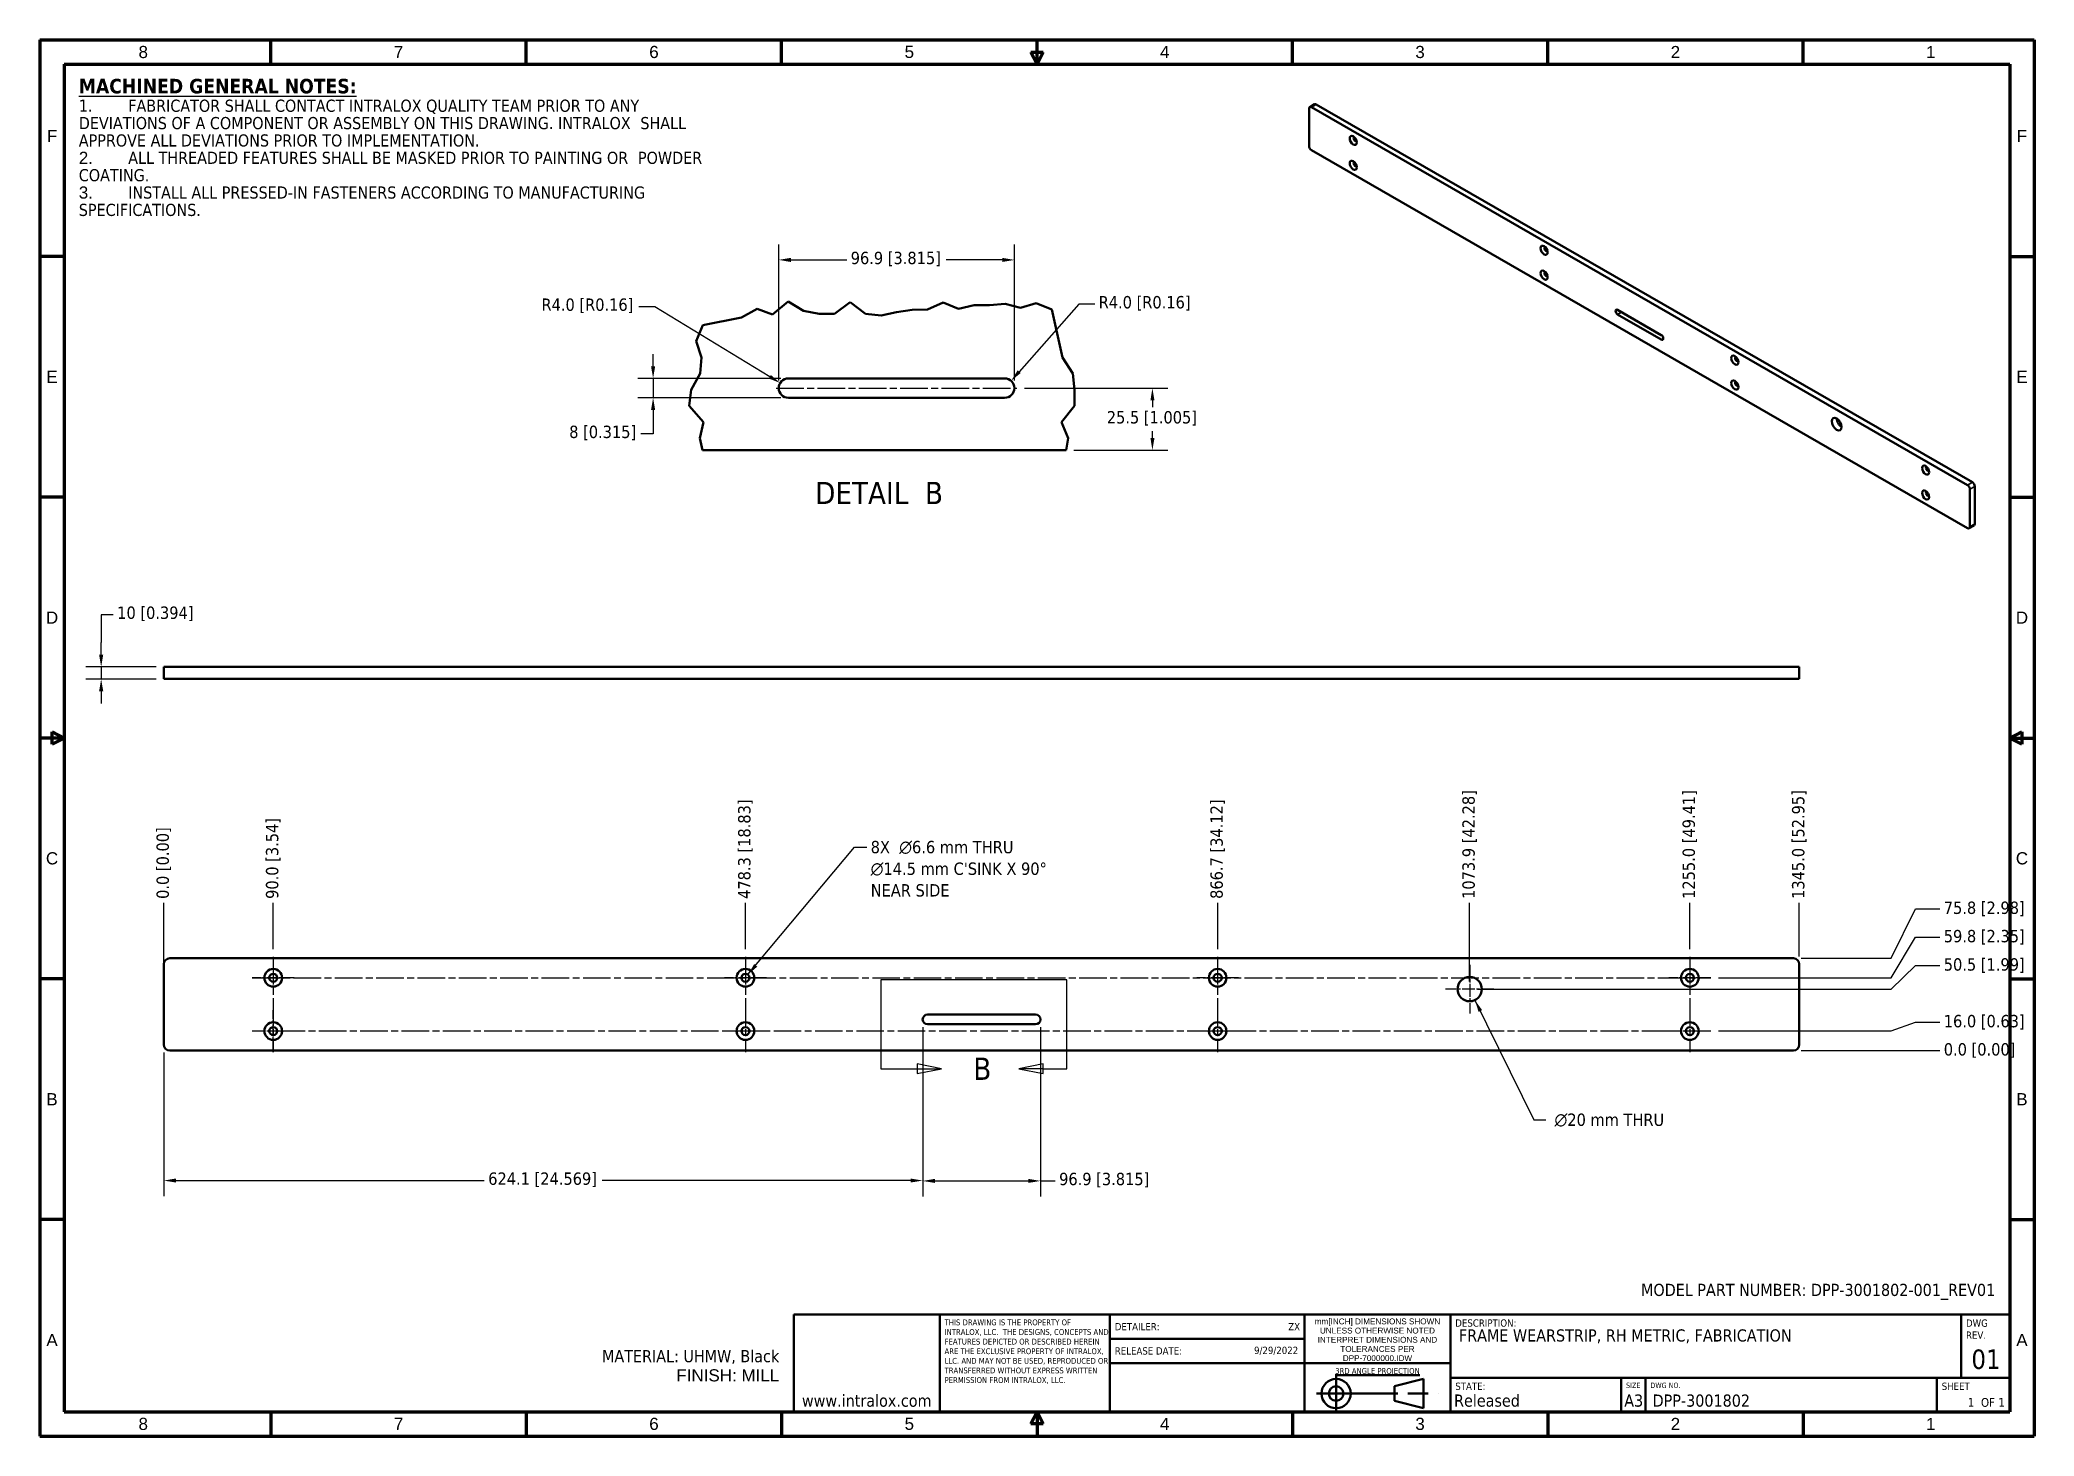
# Model space of a CAD drawing. Header units: millimetres. Extents: x 20 to 1660, y 20 to 1168.
import ezdxf

# ---------------------------------------------------------------- set-up
doc = ezdxf.new("R2010")
doc.units = ezdxf.units.MM
doc.header["$LTSCALE"] = 4
doc.linetypes.add('CHAIN', pattern=[0.7087, 0.4724, -0.0591, 0.1181, -0.0591])
for name, color, linetype, lineweight in [('Border (ISO)', 7, 'Continuous', 70), ('Break Line (ISO)', 7, 'Continuous', 50), ('Center Mark (ISO)', 7, 'Continuous', 25), ('Centerline (ISO)', 7, 'Continuous', 25), ('Detail Boundary (ISO)', 7, 'Continuous', 25), ('Dimension (ISO)', 7, 'Continuous', 25), ('Symbol (ISO)', 7, 'Continuous', 25), ('Title (ISO)', 7, 'Continuous', 50), ('Visible (ISO)', 7, 'Continuous', 50), ('Visible Narrow (ISO)', 7, 'Continuous', 35)]:
    doc.layers.add(name, color=color, linetype=linetype, lineweight=lineweight)
doc.styles.add('ILOX Border Text (2.5)', font='arial.ttf')
doc.styles.add('Label Text (ANSI)', font='tahoma.ttf')
doc.styles.add('Note Text (ANSI)', font='tahoma.ttf')
doc.styles.add('Note Text (ISO)', font='tahoma.ttf')
doc.styles.add('Text Style209', font='tahoma.ttf')
doc.styles.add('Text Style229', font='tahoma.ttf')
doc.styles.add('Text Style230', font='tahoma.ttf')
doc.dimstyles.new('Global design thread callout [metric]$7', dxfattribs={"dimscale": 4, "dimtxt": 2.54, "dimasz": 2.5, "dimexe": 3.175, "dimexo": 1.5875, "dimgap": 0.8, "dimtad": 0, "dimtih": 1, "dimtoh": 1, "dimdec": 1, "dimrnd": 1e-08, "dimdsep": 46, "dimtxsty": 'Note Text (ANSI)', "dimcen": 0.09, "dimdle": 10, "dimclrd": 256, "dimclre": 256, "dimclrt": 256, "dimadec": 0, "dimazin": 2, "dimtfac": 1.2, "dimtmove": 0, "dimatfit": 3, "dimfxl": 1, "dimtolj": 1, "dimtzin": 0, "dimlwd": -1, "dimlwe": -1, "dimarcsym": 0})
doc.dimstyles.new('INTRALOX ALIGNED x.x [x.xx] mm-inch', dxfattribs={"dimscale": 4, "dimtxt": 2.54, "dimasz": 2.5, "dimexe": 3.175, "dimexo": 1.5875, "dimgap": 0.8, "dimtad": 0, "dimtih": 1, "dimtoh": 1, "dimdec": 1, "dimrnd": 1e-08, "dimzin": 0, "dimdsep": 46, "dimtxsty": 'Note Text (ANSI)', "dimcen": 0.09, "dimdle": 10, "dimclrd": 256, "dimclre": 256, "dimclrt": 256, "dimadec": 0, "dimazin": 0, "dimtfac": 1.2, "dimtmove": 0, "dimatfit": 3, "dimfxl": 1, "dimtolj": 1, "dimtzin": 0, "dimlwd": -1, "dimlwe": -1, "dimarcsym": 0})
doc.dimstyles.new('INTRALOX HOLE CALLOUT [metric]$7', dxfattribs={"dimscale": 4, "dimtxt": 2.54, "dimasz": 2.5, "dimexe": 3.175, "dimexo": 1.5875, "dimgap": 0.8, "dimtad": 0, "dimtih": 1, "dimtoh": 1, "dimdec": 1, "dimrnd": 1e-08, "dimdsep": 46, "dimtxsty": 'Note Text (ANSI)', "dimcen": 0.09, "dimdle": 10, "dimclrd": 256, "dimclre": 256, "dimclrt": 256, "dimadec": 0, "dimazin": 2, "dimtfac": 1.2, "dimtmove": 0, "dimatfit": 3, "dimfxl": 1, "dimtolj": 1, "dimtzin": 0, "dimlwd": -1, "dimlwe": -1, "dimarcsym": 0})
doc.dimstyles.new('INTRALOX x.x [x.xx] mm-inch', dxfattribs={"dimscale": 4, "dimtxt": 2.54, "dimasz": 2.5, "dimexe": 3.175, "dimexo": 1.5875, "dimgap": 0.8, "dimtad": 0, "dimtih": 1, "dimtoh": 1, "dimdec": 1, "dimrnd": 1e-08, "dimzin": 0, "dimdsep": 46, "dimtxsty": 'Note Text (ANSI)', "dimcen": 0.09, "dimdle": 10, "dimclrd": 256, "dimclre": 256, "dimclrt": 256, "dimadec": 0, "dimazin": 0, "dimtfac": 1.2, "dimtmove": 0, "dimatfit": 3, "dimfxl": 1, "dimtolj": 1, "dimtzin": 0, "dimlwd": -1, "dimlwe": -1, "dimarcsym": 0})
doc.dimstyles.new('INTRALOX x.xx [x.xxx] mm-inch', dxfattribs={"dimscale": 4, "dimtxt": 2.54, "dimasz": 2.5, "dimexe": 3.175, "dimexo": 1.5875, "dimgap": 0.8, "dimtad": 0, "dimtih": 1, "dimtoh": 1, "dimdec": 1, "dimrnd": 1e-08, "dimdsep": 46, "dimtxsty": 'Note Text (ANSI)', "dimcen": 0.09, "dimdle": 17.78, "dimclrd": 256, "dimclre": 256, "dimclrt": 256, "dimadec": 0, "dimazin": 0, "dimtfac": 1.2, "dimtmove": 0, "dimatfit": 3, "dimfxl": 1, "dimtolj": 1, "dimtzin": 0, "dimlwd": -1, "dimlwe": -1, "dimarcsym": 0})

msp = doc.modelspace()

# ---------------------------------------------------------------- texts
at = {"layer": 'Symbol (ISO)', "insert": (657.61, 786.33), "char_height": 18.288, "attachment_point": 7, "style": 'Label Text (ANSI)'}
msp.add_mtext('DETAIL  B', dxfattribs=at)
at = {"layer": 'Symbol (ISO)', "char_height": 10.16, "attachment_point": 1, "style": 'Note Text (ANSI)'}
for s, insert, width, line_spacing_factor in [("{8X  \\fAIGDT|b0|i0;\\H10.1600;n\\fTahoma|b0|i0;\\H10.1600;6.6 mm THRU\\P\\fAIGDT|b0|i0;\\H10.1600;n\\fTahoma|b0|i0;\\H10.1600;14.5 mm C'SINK X 90°\\PNEAR SIDE}", (703.23, 509.4), 152.7339, 1.05), ('{ \\fAIGDT|b0|i0;\\H10.1600;n\\fTahoma|b0|i0;\\H10.1600;20 mm THRU}', (1261.78, 285.23), 99.6048, 0.4445)]:
    msp.add_mtext(s, dxfattribs=dict(at, insert=insert, width=width, line_spacing_factor=line_spacing_factor))

# ---------------------------------------------------------------- blocks, each defined once
blk = doc.blocks.new('Borders ILOX - A3')
at = {"layer": 'Border (ISO)'}
for p, q in [((5, 292), (415, 292)), ((5, 292), (5, 5)), ((52.5, 287), (52.5, 292)), ((105, 287), (105, 292)), ((157.5, 287), (157.5, 292)), ((210, 287), (210, 292)), ((262.5, 287), (262.5, 292)), ((315, 287), (315, 292)), ((367.5, 287), (367.5, 292)), ((415, 292), (415, 5)), ((10, 287), (410, 287)), ((208.75, 289.5), (211.25, 289.5)), ((210, 287), (208.75, 289.5)), ((210, 287), (211.25, 289.5)), ((410, 287), (410, 10)), ((10, 287), (10, 10)), ((10, 247.5), (5, 247.5)), ((410, 247.5), (415, 247.5)), ((10, 198), (5, 198)), ((410, 198), (415, 198)), ((10, 148.5), (5, 148.5)), ((7.5, 147.25), (7.5, 149.75)), ((10, 148.5), (7.5, 149.75)), ((10, 148.5), (7.5, 147.25)), ((410, 148.5), (412.5, 149.75)), ((410, 148.5), (415, 148.5)), ((410, 148.5), (412.5, 147.25)), ((412.5, 149.75), (412.5, 147.25)), ((10, 99), (5, 99)), ((410, 99), (415, 99)), ((10, 49.5), (5, 49.5)), ((410, 49.5), (415, 49.5)), ((10, 10), (410, 10)), ((52.5, 10), (52.5, 5)), ((105, 10), (105, 5)), ((157.5, 10), (157.5, 5)), ((210, 10), (208.75, 7.5)), ((210, 10), (210, 5)), ((210, 10), (211.25, 7.5)), ((262.5, 10), (262.5, 5)), ((315, 10), (315, 5)), ((367.5, 10), (367.5, 5)), ((5, 5), (415, 5)), ((211.25, 7.5), (208.75, 7.5))]:
    blk.add_line(p, q, dxfattribs=at)
at = {"layer": 'Symbol (ISO)', "char_height": 2.5, "attachment_point": 5, "style": 'ILOX Border Text (2.5)'}
for s, insert in [('8', (26.25, 289.5)), ('7', (78.75, 289.52)), ('6', (131.25, 289.5)), ('5', (183.75, 289.52)), ('4', (236.25, 289.5)), ('3', (288.75, 289.5)), ('2', (341.25, 289.5)), ('1', (393.75, 289.5)), ('\\fArial|b0|i0;F', (7.5, 272.25)), ('\\fArial|b0|i0;F', (412.5, 272.25)), ('\\fArial|b0|i0;E', (7.5, 222.75)), ('\\fArial|b0|i0;E', (412.5, 222.75)), ('\\fArial|b0|i0;D', (7.5, 173.25)), ('\\fArial|b0|i0;D', (412.5, 173.25)), ('\\fArial|b0|i0;C', (7.5, 123.75)), ('\\fArial|b0|i0;C', (412.5, 123.75)), ('\\fArial|b0|i0;B', (7.5, 74.25)), ('\\fArial|b0|i0;B', (412.5, 74.25)), ('\\fArial|b0|i0;A', (7.5, 24.75)), ('\\fArial|b0|i0;A', (412.5, 24.75)), ('8', (26.25, 7.5)), ('7', (78.75, 7.52)), ('6', (131.25, 7.5)), ('5', (183.75, 7.52)), ('4', (236.25, 7.5)), ('3', (288.75, 7.5)), ('2', (341.25, 7.5)), ('1', (393.75, 7.5))]:
    blk.add_mtext(s, dxfattribs=dict(at, insert=insert))
blk = doc.blocks.new('Title Blocks ILOX - A3 Fab')
at = {"layer": 'Title (ISO)'}
for p, q in [((154.94, 48.57), (404.94, 48.57)), ((154.94, 48.57), (154.94, 28.57)), ((184.94, 48.57), (184.94, 28.57)), ((219.94, 48.57), (219.94, 28.57)), ((259.94, 48.57), (259.94, 28.57)), ((289.94, 48.57), (289.94, 28.57)), ((394.94, 48.57), (394.94, 35.57)), ((404.94, 48.57), (404.94, 28.57)), ((219.94, 43.57), (259.94, 43.57)), ((219.94, 38.57), (259.94, 38.57)), ((259.94, 38.57), (289.94, 38.57)), ((278.44, 33.82), (284.44, 35.32)), ((278.44, 30.82), (278.44, 33.82)), ((284.44, 35.32), (284.44, 29.32)), ((289.94, 35.57), (404.94, 35.57)), ((325.05, 35.57), (325.05, 28.57)), ((330.05, 35.57), (330.05, 28.57)), ((389.94, 35.57), (389.94, 28.57)), ((284.44, 29.32), (278.44, 30.82)), ((154.94, 28.57), (404.94, 28.57))]:
    blk.add_line(p, q, dxfattribs=at)
at = {"layer": 'Title (ISO)', "linetype": 'CHAIN', "ltscale": 4.93862}
blk.add_line((266.44, 35.82), (266.44, 28.82), dxfattribs=at)
at = {"layer": 'Title (ISO)', "linetype": 'CHAIN', "ltscale": 8.818964}
blk.add_line((262.44, 32.32), (287.44, 32.32), dxfattribs=at)
at = {"layer": 'Title (ISO)'}
for radius in [3, 1.5]:
    blk.add_circle((266.44, 32.32), radius, dxfattribs=at)
at = {"layer": 'Title (ISO)', "char_height": 1.2}
for s, insert, width, attachment_point, line_spacing_factor, style in [('\\fTahoma|b0|i0;\\H1.2000;THIS DRAWING IS THE PROPERTY OF INTRALOX, LLC.  THE DESIGNS, CONCEPTS AND FEATURES DEPICTED OR DESCRIBED HEREIN ARE THE EXCLUSIVE PROPERTY OF INTRALOX, LLC. AND MAY NOT BE USED, REPRODUCED OR TRANSFERRED WITHOUT EXPRESS WRITTEN PERMISSION FROM INTRALOX, LLC.', (185.94, 47.55), 33.6498, 1, 0.987884, 'Note Text (ISO)'), ('\\fArial|b0|i0;\\H1.2000;mm[INCH] DIMENSIONS SHOWN\\P\\fArial|b0|i0;\\H1.2000;UNLESS OTHERWISE NOTED INTERPRET DIMENSIONS AND TOLERANCES PER\\fTahoma|b0|i0;\\H1.2000;\\P\\fArial|b0|i0;\\H1.2000;DPP-7000000.IDW', (274.94, 43.37), 31.3085, 5, 0.944221, 'Note Text (ANSI)')]:
    blk.add_mtext(s, dxfattribs=dict(at, insert=insert, width=width, attachment_point=attachment_point, line_spacing_factor=line_spacing_factor, style=style))
at = {"layer": 'Title (ISO)', "style": 'Note Text (ISO)'}
for s, insert, char_height, attachment_point in [('\\fTahoma|b0|i0;\\H1.5000;DETAILER:', (220.94, 46.07), 1.5, 4), ('\\fTahoma|b0|i0;\\H1.5000;DESCRIPTION:', (290.94, 47.57), 1.5, 1), ('\\fTahoma|b0|i0;\\H1.5000;RELEASE DATE:', (220.94, 41.07), 1.5, 4), ('\\fTahoma|b0|i0;\\H1.2000;\\L3RD ANGLE PROJECTION', (274.94, 37.57), 1.2, 2), ('\\fTahoma|b0|i0;\\H1.1176;SIZE', (326.05, 34.57), 1.1176, 1), ('\\fTahoma|b0|i0;\\H1.1176;DWG NO.', (331.05, 34.57), 1.1176, 1), ('\\fTahoma|b0|i0;\\H1.5000;SHEET', (390.94, 34.57), 1.5, 1), ('\\fTahoma|b0|i0;\\H2.5000;www.intralox.com', (169.94, 29.57), 2.5, 8), ('\\fTahoma|b0|i0;\\H1.8000;1  OF 1 ', (403.94, 29.57), 1.8, 9)]:
    blk.add_mtext(s, dxfattribs=dict(at, insert=insert, char_height=char_height, attachment_point=attachment_point))
at = {"layer": 'Title (ISO)', "insert": (395.94, 47.55), "char_height": 1.5, "attachment_point": 1, "line_spacing_factor": 0.987884, "style": 'Note Text (ISO)'}
blk.add_mtext('\\fTahoma|b0|i0;\\H1.5000;DWG\\P\\fTahoma|b0|i0;\\H1.5000;REV.', dxfattribs=at)
at = {"layer": 'Title (ISO)', "insert": (290.94, 34.57), "char_height": 1.5, "width": 6.6819, "attachment_point": 1, "style": 'Note Text (ISO)'}
blk.add_mtext('\\fTahoma|b0|i0;\\H1.5000;STATE:', dxfattribs=at)
at = {"layer": 'Title (ISO)'}
for tag, p, height, style in [('AUTHOR_001', (256.6, 45.32), 1.5, 'Text Style229'), ('DESCRIPTION_001', (291.69, 43.02), 2.5, 'Text Style209'), ('SavedDate_001', (249.57, 40.45), 1.5, 'Text Style229'), ('PTC_WM_REVISION_001', (397.05, 37.38), 4, 'Text Style230'), ('PTC_WM_LIFECYCLE_STATE_001', (290.69, 29.63), 2.5, 'Text Style209'), ('Sheet_Size_001', (325.68, 29.63), 2.5, 'Text Style209'), ('PART_NUMBER_001', (331.51, 29.63), 2.5, 'Text Style209')]:
    blk.add_attdef(tag, p, '', height=height, dxfattribs=dict(at, style=style))
blk = doc.blocks.new('FAB_MACHINED_NOTES')
at = {"layer": 'Symbol (ISO)', "insert": (3, -3), "char_height": 2.54, "width": 129.3404, "attachment_point": 1, "line_spacing_factor": 0.856247, "style": 'Note Text (ISO)'}
blk.add_mtext('{\\fTahoma|b1|i0|c0|p34;\\H1.1811x;\\LMACHINED GENERAL NOTES:  \\l\\P\\fTahoma|b0|i0|c0|p34;\\H0.83333x;1.^IFABRICATOR SHALL CONTACT INTRALOX QUALITY TEAM PRIOR TO ANY \\H1.2488x; \\H0.80077x;DEVIATIONS OF A COMPONENT OR ASSEMBLY ON THIS DRAWING. INTRALOX \\H1.12424x; \\H0.88949x;SHALL APPROVE ALL DEVIATIONS PRIOR TO IMPLEMENTATION.\\H1.14188x; \\H0.87575x;\\P\\fArial|b0|i0|c0|p34;2.^I\\fTahoma|b0|i0|c0|p34;ALL THREADED FEATURES SHALL BE MASKED PRIOR TO PAINTING OR \\H1.13938x; \\H0.87767x;POWDER COATING.\\fArial|b0|i0|c0|p34;\\H1.13974x; \\H0.87739x;\\P3.^I\\fTahoma|b0|i0|c0|p34;INSTALL ALL PRESSED-IN FASTENERS ACCORDING TO MANUFACTURING \\H1.13969x; \\H0.87743x;SPECIFICATIONS.\\H1.1397x; }', dxfattribs=at)
blk = doc.blocks.new('Material_Finish_1')
at = {"layer": 'Symbol (ISO)', "insert": (-3, 6.21), "char_height": 2.5, "attachment_point": 9, "line_spacing_factor": 0.945724, "style": 'Note Text (ISO)'}
blk.add_mtext('\\fTahoma|b0|i0;\\H2.5000;MATERIAL: UHMW, Black \\P\\fArial|b0|i0;\\H2.5000;FINISH: MILL', dxfattribs=at)
blk = doc.blocks.new('MODEL_REV_1')
at = {"layer": 'Symbol (ISO)', "insert": (-3, 3), "char_height": 2.5, "attachment_point": 9, "style": 'Note Text (ISO)'}
blk.add_mtext('\\fTahoma|b0|i0;\\H2.5000;MODEL PART NUMBER: DPP-3001802-001_REV01 ', dxfattribs=at)
blk = doc.blocks.new('*D31')
at = {"layer": 'Defpoints', "color": 0, "transparency": 16777216}
for p in [(121.9, 458.5), (121.9, 341.9), (121.9, 341.9)]:
    blk.add_point(p, dxfattribs=at)
at = {"layer": 'Dimension (ISO)', "transparency": 16777216}
blk.add_line((121.9, 348.2), (121.9, 458.5), dxfattribs=at)
at = {"layer": 'Dimension (ISO)', "transparency": 16777216, "insert": (121.9, 461.7), "char_height": 10.16, "attachment_point": 4, "rotation": 90, "style": 'Note Text (ANSI)'}
blk.add_mtext('\\A1;0.0 [0.00]', dxfattribs=at)
blk = doc.blocks.new('*D32')
at = {"layer": 'Defpoints', "color": 0, "transparency": 16777216}
for p in [(211.9, 458.5), (211.9, 414.1), (121.9, 341.9)]:
    blk.add_point(p, dxfattribs=at)
at = {"layer": 'Dimension (ISO)', "transparency": 16777216}
blk.add_line((211.9, 420.5), (211.9, 458.5), dxfattribs=at)
at = {"layer": 'Dimension (ISO)', "transparency": 16777216, "insert": (211.9, 461.7), "char_height": 10.16, "attachment_point": 4, "rotation": 90, "style": 'Note Text (ANSI)'}
blk.add_mtext('\\A1;90.0 [3.54]', dxfattribs=at)
blk = doc.blocks.new('*D33')
at = {"layer": 'Defpoints', "color": 0, "transparency": 16777216}
for p in [(600.2, 458.5), (600.2, 414.1), (121.9, 341.9)]:
    blk.add_point(p, dxfattribs=at)
at = {"layer": 'Dimension (ISO)', "transparency": 16777216}
blk.add_line((600.2, 420.5), (600.2, 458.5), dxfattribs=at)
at = {"layer": 'Dimension (ISO)', "transparency": 16777216, "insert": (600.2, 461.7), "char_height": 10.16, "attachment_point": 4, "rotation": 90, "style": 'Note Text (ANSI)'}
blk.add_mtext('\\A1;478.3 [18.83]', dxfattribs=at)
blk = doc.blocks.new('*D34')
at = {"layer": 'Defpoints', "color": 0, "transparency": 16777216}
for p in [(988.6, 458.5), (988.6, 414.1), (121.9, 341.9)]:
    blk.add_point(p, dxfattribs=at)
at = {"layer": 'Dimension (ISO)', "transparency": 16777216}
blk.add_line((988.6, 420.5), (988.6, 458.5), dxfattribs=at)
at = {"layer": 'Dimension (ISO)', "transparency": 16777216, "insert": (988.6, 461.7), "char_height": 10.16, "attachment_point": 4, "rotation": 90, "style": 'Note Text (ANSI)'}
blk.add_mtext('\\A1;866.7 [34.12]', dxfattribs=at)
blk = doc.blocks.new('*D35')
at = {"layer": 'Defpoints', "color": 0, "transparency": 16777216}
for p in [(1376.9, 458.5), (1376.9, 414.1), (121.9, 341.9)]:
    blk.add_point(p, dxfattribs=at)
at = {"layer": 'Dimension (ISO)', "transparency": 16777216}
blk.add_line((1376.9, 420.5), (1376.9, 458.5), dxfattribs=at)
at = {"layer": 'Dimension (ISO)', "transparency": 16777216, "insert": (1376.9, 461.7), "char_height": 10.16, "attachment_point": 4, "rotation": 90, "style": 'Note Text (ANSI)'}
blk.add_mtext('\\A1;1255.0 [49.41]', dxfattribs=at)
blk = doc.blocks.new('*D36')
at = {"layer": 'Defpoints', "color": 0, "transparency": 16777216}
for p in [(1466.9, 458.5), (1466.9, 408), (121.9, 341.9)]:
    blk.add_point(p, dxfattribs=at)
at = {"layer": 'Dimension (ISO)', "transparency": 16777216}
blk.add_line((1466.9, 414.4), (1466.9, 458.5), dxfattribs=at)
at = {"layer": 'Dimension (ISO)', "transparency": 16777216, "insert": (1466.9, 461.7), "char_height": 10.16, "attachment_point": 4, "rotation": 90, "style": 'Note Text (ANSI)'}
blk.add_mtext('\\A1;1345.0 [52.95]', dxfattribs=at)
blk = doc.blocks.new('*D37')
at = {"layer": 'Defpoints', "color": 0, "transparency": 16777216}
for p in [(1195.8, 458.5), (1195.8, 387.5), (121.9, 341.9)]:
    blk.add_point(p, dxfattribs=at)
at = {"layer": 'Dimension (ISO)', "transparency": 16777216}
blk.add_line((1195.8, 393.9), (1195.8, 458.5), dxfattribs=at)
at = {"layer": 'Dimension (ISO)', "transparency": 16777216, "insert": (1195.8, 461.7), "char_height": 10.16, "attachment_point": 4, "rotation": 90, "style": 'Note Text (ANSI)'}
blk.add_mtext('\\A1;1073.9 [42.28]', dxfattribs=at)
blk = doc.blocks.new('*D38')
at = {"layer": 'Defpoints', "color": 0, "transparency": 16777216}
for p in [(746, 362.6), (121.9, 341.9), (746, 230.1)]:
    blk.add_point(p, dxfattribs=at)
at = {"layer": 'Dimension (ISO)', "transparency": 16777216}
for p, q in [((746, 356.2), (746, 217.4)), ((121.9, 335.5), (121.9, 217.4)), ((131.9, 230.1), (385.5, 230.1)), ((736, 230.1), (482.4, 230.1))]:
    blk.add_line(p, q, dxfattribs=at)
for points in [[(131.9, 231.8), (131.9, 228.5), (121.9, 230.1)], [(736, 231.8), (736, 228.5), (746, 230.1)]]:
    blk.add_solid(points, dxfattribs=at)
at = {"layer": 'Dimension (ISO)', "transparency": 16777216, "insert": (388.7, 236.8), "char_height": 10.16, "attachment_point": 1, "style": 'Note Text (ANSI)'}
blk.add_mtext('\\A1;624.1 [24.569]', dxfattribs=at)
blk = doc.blocks.new('*D39')
at = {"layer": 'Defpoints', "color": 0, "transparency": 16777216}
for p in [(1462.1, 337.1), (1462.1, 337.1), (1582.5, 337.1)]:
    blk.add_point(p, dxfattribs=at)
at = {"layer": 'Dimension (ISO)', "transparency": 16777216}
blk.add_line((1468.4, 337.1), (1582.5, 337.1), dxfattribs=at)
at = {"layer": 'Dimension (ISO)', "transparency": 16777216, "insert": (1585.7, 337.1), "char_height": 10.16, "attachment_point": 4, "style": 'Note Text (ANSI)'}
blk.add_mtext('\\A1;0.0 [0.00]', dxfattribs=at)
blk = doc.blocks.new('*D40')
at = {"layer": 'Defpoints', "color": 0, "transparency": 16777216}
for p in [(1394.2, 353.1), (1582.5, 360.3), (1462.1, 337.1)]:
    blk.add_point(p, dxfattribs=at)
at = {"layer": 'Dimension (ISO)', "transparency": 16777216}
for p, q in [((1400.5, 353.1), (1542.5, 353.1)), ((1542.5, 353.1), (1562.5, 360.3)), ((1562.5, 360.3), (1582.5, 360.3))]:
    blk.add_line(p, q, dxfattribs=at)
at = {"layer": 'Dimension (ISO)', "transparency": 16777216, "insert": (1585.7, 360.3), "char_height": 10.16, "attachment_point": 4, "style": 'Note Text (ANSI)'}
blk.add_mtext('\\A1;16.0 [0.63]', dxfattribs=at)
blk = doc.blocks.new('*D41')
at = {"layer": 'Defpoints', "color": 0, "transparency": 16777216}
for p in [(1582.5, 430.2), (1394.2, 396.9), (1462.1, 337.1)]:
    blk.add_point(p, dxfattribs=at)
at = {"layer": 'Dimension (ISO)', "transparency": 16777216}
for p, q in [((1542.5, 396.9), (1562.5, 430.2)), ((1562.5, 430.2), (1582.5, 430.2)), ((1400.5, 396.9), (1542.5, 396.9))]:
    blk.add_line(p, q, dxfattribs=at)
at = {"layer": 'Dimension (ISO)', "transparency": 16777216, "insert": (1585.7, 430.2), "char_height": 10.16, "attachment_point": 4, "style": 'Note Text (ANSI)'}
blk.add_mtext('\\A1;59.8 [2.35]', dxfattribs=at)
blk = doc.blocks.new('*D42')
at = {"layer": 'Defpoints', "color": 0, "transparency": 16777216}
for p in [(1582.5, 453.5), (1462.1, 412.9), (1462.1, 337.1)]:
    blk.add_point(p, dxfattribs=at)
at = {"layer": 'Dimension (ISO)', "transparency": 16777216}
for p, q in [((1542.5, 412.9), (1562.5, 453.5)), ((1562.5, 453.5), (1582.5, 453.5)), ((1468.4, 412.9), (1542.5, 412.9))]:
    blk.add_line(p, q, dxfattribs=at)
at = {"layer": 'Dimension (ISO)', "transparency": 16777216, "insert": (1585.7, 453.5), "char_height": 10.16, "attachment_point": 4, "style": 'Note Text (ANSI)'}
blk.add_mtext('\\A1;75.8 [2.98]', dxfattribs=at)
blk = doc.blocks.new('*D43')
at = {"layer": 'Defpoints', "color": 0, "transparency": 16777216}
for p in [(1582.5, 406.9), (1195.8, 387.5), (1462.1, 337.1)]:
    blk.add_point(p, dxfattribs=at)
at = {"layer": 'Dimension (ISO)', "transparency": 16777216}
for p, q in [((1542.5, 387.5), (1562.5, 406.9)), ((1562.5, 406.9), (1582.5, 406.9)), ((1202.2, 387.5), (1542.5, 387.5))]:
    blk.add_line(p, q, dxfattribs=at)
at = {"layer": 'Dimension (ISO)', "transparency": 16777216, "insert": (1585.7, 406.9), "char_height": 10.16, "attachment_point": 4, "style": 'Note Text (ANSI)'}
blk.add_mtext('\\A1;50.5 [1.99]', dxfattribs=at)
blk = doc.blocks.new('*D44')
at = {"layer": 'Defpoints', "color": 0, "transparency": 16777216}
for p in [(746, 362.6), (842.9, 362.6), (842.9, 229.8)]:
    blk.add_point(p, dxfattribs=at)
at = {"layer": 'Dimension (ISO)', "transparency": 16777216}
for p, q in [((746, 356.2), (746, 217.1)), ((842.9, 356.2), (842.9, 217.1)), ((756, 229.8), (832.9, 229.8)), ((842.9, 229.8), (855, 229.8))]:
    blk.add_line(p, q, dxfattribs=at)
for points in [[(756, 231.5), (756, 228.2), (746, 229.8)], [(832.9, 231.5), (832.9, 228.2), (842.9, 229.8)]]:
    blk.add_solid(points, dxfattribs=at)
at = {"layer": 'Dimension (ISO)', "transparency": 16777216, "insert": (858.2, 236.5), "char_height": 10.16, "attachment_point": 1, "style": 'Note Text (ANSI)'}
blk.add_mtext('\\A1;96.9 [3.815]', dxfattribs=at)
blk = doc.blocks.new('*D45')
at = {"layer": 'Defpoints', "color": 0, "transparency": 16777216}
for p in [(70.4, 642.5), (121.9, 652.5), (121.9, 642.5)]:
    blk.add_point(p, dxfattribs=at)
at = {"layer": 'Dimension (ISO)', "transparency": 16777216}
for p, q in [((80.4, 695.4), (70.4, 695.4)), ((70.4, 695.4), (70.4, 672.5)), ((70.4, 662.5), (70.4, 672.5)), ((115.6, 652.5), (57.7, 652.5)), ((115.6, 642.5), (57.7, 642.5)), ((70.4, 652.5), (70.4, 642.5)), ((70.4, 632.5), (70.4, 622.5))]:
    blk.add_line(p, q, dxfattribs=at)
for points in [[(68.7, 662.5), (72.1, 662.5), (70.4, 652.5)], [(68.7, 632.5), (72.1, 632.5), (70.4, 642.5)]]:
    blk.add_solid(points, dxfattribs=at)
at = {"layer": 'Dimension (ISO)', "transparency": 16777216, "insert": (83.6, 702.1), "char_height": 10.16, "attachment_point": 1, "style": 'Note Text (ANSI)'}
blk.add_mtext('\\A1;10 [0.394]', dxfattribs=at)
blk = doc.blocks.new('2dDetail0')
at = {"layer": 'Detail Boundary (ISO)', "linetype": 'Continuous'}
for p, q in [((190.37, 80.52), (185.37, 81.52)), ((185.37, 81.52), (185.37, 79.52)), ((185.37, 80.52), (190.37, 80.52)), ((185.37, 79.52), (190.37, 80.52)), ((211.25, 81.52), (206.25, 80.52)), ((211.25, 80.52), (206.25, 80.52)), ((206.25, 80.52), (211.25, 79.52)), ((211.25, 79.52), (211.25, 81.52))]:
    blk.add_line(p, q, dxfattribs=at)
at = {"layer": 'Detail Boundary (ISO)', "flags": 128}
blk.add_lwpolyline([(211.25, 80.52), (216.14, 80.52), (216.14, 98.78), (177.88, 98.78), (177.88, 80.52), (185.37, 80.52)], dxfattribs=at)
at = {"layer": 'Detail Boundary (ISO)', "linetype": 'Continuous', "flags": 128}
for points in [[(185.37, 79.52), (190.37, 80.52), (185.37, 81.52), (185.37, 79.52)], [(211.25, 81.52), (206.25, 80.52), (211.25, 79.52), (211.25, 81.52)]]:
    blk.add_lwpolyline(points, dxfattribs=at)
at = {"layer": 'Detail Boundary (ISO)'}
for points in [[(185.37, 79.52), (190.37, 80.52), (185.37, 81.52), (185.37, 79.52)], [(211.25, 81.52), (206.25, 80.52), (211.25, 79.52), (211.25, 81.52)]]:
    blk.add_solid(points, dxfattribs=at)
at = {"layer": 'Detail Boundary (ISO)', "insert": (196.91, 78.23), "char_height": 4.57, "attachment_point": 7, "style": 'Label Text (ANSI)'}
blk.add_mtext('B', dxfattribs=at)
blk = doc.blocks.new('*D47')
at = {"layer": 'Defpoints', "color": 0, "transparency": 16777216}
for p in [(524.3, 889.7), (635.6, 889.7), (635.6, 873.7)]:
    blk.add_point(p, dxfattribs=at)
at = {"layer": 'Dimension (ISO)', "transparency": 16777216}
for p, q in [((524.3, 899.7), (524.3, 909.7)), ((629.2, 889.7), (511.6, 889.7)), ((524.3, 889.7), (524.3, 873.7)), ((629.2, 873.7), (511.6, 873.7)), ((524.3, 863.7), (524.3, 844.1)), ((524.3, 844.1), (514.3, 844.1))]:
    blk.add_line(p, q, dxfattribs=at)
for points in [[(522.6, 899.7), (526, 899.7), (524.3, 889.7)], [(522.6, 863.7), (526, 863.7), (524.3, 873.7)]]:
    blk.add_solid(points, dxfattribs=at)
at = {"layer": 'Dimension (ISO)', "transparency": 16777216, "insert": (455.3, 850.8), "char_height": 10.16, "attachment_point": 1, "style": 'Note Text (ANSI)'}
blk.add_mtext('\\A1;8 [0.315]', dxfattribs=at)
blk = doc.blocks.new('*D48')
at = {"layer": 'Defpoints', "color": 0, "transparency": 16777216}
for p in [(628.8, 885.9), (635.6, 881.7)]:
    blk.add_point(p, dxfattribs=at)
at = {"layer": 'Dimension (ISO)', "transparency": 16777216}
for p, q in [((512.6, 948.8), (525.7, 948.8)), ((525.7, 948.8), (620.2, 891.1))]:
    blk.add_line(p, q, dxfattribs=at)
blk.add_solid([(621.1, 892.5), (619.4, 889.6), (628.8, 885.9)], dxfattribs=at)
at = {"layer": 'Dimension (ISO)', "transparency": 16777216, "insert": (432.5, 955.4), "char_height": 10.16, "attachment_point": 1, "style": 'Note Text (ANSI)'}
blk.add_mtext('\\A1;R4.0 [R0.16]', dxfattribs=at)
blk = doc.blocks.new('*D49')
at = {"layer": 'Defpoints', "color": 0, "transparency": 16777216}
for p in [(818.7, 887.7), (813.4, 881.7)]:
    blk.add_point(p, dxfattribs=at)
at = {"layer": 'Dimension (ISO)', "transparency": 16777216}
for p, q in [((874.4, 950.7), (825.3, 895.2)), ((887.5, 950.7), (874.4, 950.7))]:
    blk.add_line(p, q, dxfattribs=at)
blk.add_solid([(824.1, 896.3), (826.6, 894.1), (818.7, 887.7)], dxfattribs=at)
at = {"layer": 'Dimension (ISO)', "transparency": 16777216, "insert": (890.7, 957.4), "char_height": 10.16, "attachment_point": 1, "style": 'Note Text (ANSI)'}
blk.add_mtext('\\A1;R4.0 [R0.16]', dxfattribs=at)
blk = doc.blocks.new('*D50')
at = {"layer": 'Defpoints', "color": 0, "transparency": 16777216}
for p in [(823.4, 881.7), (863.9, 830.6), (934.9, 830.6)]:
    blk.add_point(p, dxfattribs=at)
at = {"layer": 'Dimension (ISO)', "transparency": 16777216}
for p, q in [((829.7, 881.7), (947.6, 881.7)), ((934.9, 871.7), (934.9, 866)), ((934.9, 840.6), (934.9, 846.3)), ((870.3, 830.6), (947.6, 830.6))]:
    blk.add_line(p, q, dxfattribs=at)
for points in [[(933.3, 871.7), (936.6, 871.7), (934.9, 881.7)], [(933.3, 840.6), (936.6, 840.6), (934.9, 830.6)]]:
    blk.add_solid(points, dxfattribs=at)
at = {"layer": 'Dimension (ISO)', "transparency": 16777216, "insert": (897.4, 862.8), "char_height": 10.16, "attachment_point": 1, "style": 'Note Text (ANSI)'}
blk.add_mtext('\\A1;25.5 [1.005]', dxfattribs=at)
blk = doc.blocks.new('*D51')
at = {"layer": 'Defpoints', "color": 0, "transparency": 16777216}
for p in [(821.4, 987.1), (627.6, 881.7), (821.4, 881.7)]:
    blk.add_point(p, dxfattribs=at)
at = {"layer": 'Dimension (ISO)', "transparency": 16777216}
for p, q in [((627.6, 888), (627.6, 999.8)), ((637.6, 987.1), (683.6, 987.1)), ((811.4, 987.1), (765.4, 987.1)), ((821.4, 888), (821.4, 999.8))]:
    blk.add_line(p, q, dxfattribs=at)
for points in [[(637.6, 988.8), (637.6, 985.4), (627.6, 987.1)], [(811.4, 988.8), (811.4, 985.4), (821.4, 987.1)]]:
    blk.add_solid(points, dxfattribs=at)
at = {"layer": 'Dimension (ISO)', "transparency": 16777216, "insert": (686.8, 993.8), "char_height": 10.16, "attachment_point": 1, "style": 'Note Text (ANSI)'}
blk.add_mtext('\\A1;96.9 [3.815]', dxfattribs=at)

# ---------------------------------------------------------------- dimensions: what is measured, and where the dimension line sits
at = {"layer": 'Dimension (ISO)'}
for base, p1, p2, angle, override, picture, middle in [((821.39, 987.11), (627.59, 881.69), (821.39, 881.69), 180, {"dimgap": 0.8, "dimtih": 0, "dimtoh": 0, "dimdec": 1, "dimlfac": 0.5, "dimtol": 0, "dimlim": 0, "dimtp": 0, "dimtm": 0, "dimtdec": 2, "dimtofl": 0, "dimatfit": 1}, '*D51', (724.49, 987.11)), ((524.31, 889.69), (635.59, 873.69), (635.59, 889.69), 90, {"dimgap": 0.8, "dimdec": 1, "dimlfac": 0.5, "dimtol": 0, "dimlim": 0, "dimtp": 0, "dimtm": 0, "dimtdec": 2, "dimtofl": 1, "dimatfit": 1}, '*D47', (483.21, 844.12)), ((934.94, 830.64), (823.39, 881.69), (863.95, 830.64), 270, {"dimgap": 0.8, "dimdec": 1, "dimlfac": 0.5, "dimtol": 0, "dimlim": 0, "dimtp": 0, "dimtm": 0, "dimtdec": 2, "dimtofl": 0, "dimatfit": 1}, '*D50', (934.94, 856.17)), ((70.39, 642.52), (121.9, 652.52), (121.9, 642.52), 90, {"dimgap": 0.8, "dimdec": 1, "dimtol": 0, "dimlim": 0, "dimtp": 0, "dimtm": 0, "dimtdec": 2, "dimtofl": 1, "dimtmove": 1, "dimatfit": 1}, '*D45', (71.22, 695.44)), ((745.95033478, 230.12066157), (121.90033478, 341.87698496), (745.95033478, 362.57598496), 180, {"dimgap": 0.8, "dimtih": 0, "dimtoh": 0, "dimdec": 1, "dimtol": 0, "dimlim": 0, "dimtp": 0, "dimtm": 0, "dimtdec": 2, "dimtofl": 0, "dimatfit": 1}, '*D38', (433.92533478, 230.12066157)), ((842.85, 229.83), (745.95, 362.58), (842.85, 362.58), 180, {"dimgap": 0.8, "dimtih": 0, "dimtoh": 0, "dimdec": 1, "dimtol": 0, "dimlim": 0, "dimtp": 0, "dimtm": 0, "dimtdec": 2, "dimtofl": 0, "dimatfit": 2}, '*D44', (895.91, 229.83))]:
    dim = msp.add_linear_dim(base=base, p1=p1, p2=p2, angle=angle, dimstyle='INTRALOX x.xx [x.xxx] mm-inch', override=override, dxfattribs=at)
    dim.commit()
    dim.dimension.update_dxf_attribs({"geometry": picture, "text_midpoint": middle, "dimtype": 160})
for center, mpoint, picture, middle in [((635.59, 881.69), (628.76, 885.86), '*D48', (470.97, 948.75)), ((813.39, 881.69), (818.69, 887.69), '*D49', (929.08, 950.74))]:
    dim = msp.add_radius_dim(center=center, mpoint=mpoint, dimstyle='INTRALOX x.x [x.xx] mm-inch', override={"dimgap": 0.8, "dimdec": 1, "dimlfac": 0.5, "dimcen": 0, "dimtol": 0, "dimlim": 0, "dimtp": 0, "dimtm": 0, "dimtdec": 2, "dimtofl": 0}, dxfattribs=at)
    dim.commit()
    dim.dimension.update_dxf_attribs({"geometry": picture, "text_midpoint": middle, "dimtype": 164})
for feature_location, offset, dtype, origin, picture, middle in [((1376.9, 414.1), (0, 44.4), 1, (121.9, 341.88), '*D35', (1376.9, 506.46)), ((1466.9, 408.02), (0, 50.48), 1, (121.9, 341.88), '*D36', (1466.9, 506.46)), ((1195.82, 387.52), (0, 70.99), 1, (121.9, 341.88), '*D37', (1195.82, 506.46)), ((600.23, 414.1), (0, 44.4), 1, (121.9, 341.88), '*D33', (600.23, 503.28)), ((988.57, 414.1), (0, 44.4), 1, (121.9, 341.88), '*D34', (988.57, 503.16)), ((211.9, 414.1), (0, 44.4), 1, (121.9, 341.88), '*D32', (211.9, 495.56)), ((121.90033478, 341.87698496), (0, 116.62699907), 1, (121.90033478, 341.87698496), '*D31', (121.90033478, 491.68928896)), ((1462.07, 412.85), (120.45, 40.64), 0, (1462.07, 337.05), '*D42', (1619.47, 453.49)), ((1394.15, 396.85), (188.37, 33.35), 0, (1462.07, 337.05), '*D41', (1619.38, 430.21)), ((1195.82, 387.52), (386.71, 19.4), 0, (1462.07, 337.05), '*D43', (1619.38, 406.92)), ((1394.15, 353.05), (188.37, 7.29), 0, (1462.07, 337.05), '*D40', (1619.04, 360.34)), ((1462.07433478, 337.05098496), (120.45055365, 0), 0, (1462.07433478, 337.05098496), '*D39', (1615.71019337, 337.05098496))]:
    dim = msp.add_ordinate_dim(feature_location=feature_location, offset=offset, dtype=dtype, origin=origin, dimstyle='INTRALOX ALIGNED x.x [x.xx] mm-inch', override={"dimgap": 0.8, "dimtad": 0, "dimdec": 1, "dimtol": 0, "dimlim": 0, "dimtp": 0, "dimtm": 0, "dimtdec": 2}, dxfattribs=at)
    dim.commit()
    dim.dimension.update_dxf_attribs({"geometry": picture, "text_midpoint": middle})

# ---------------------------------------------------------------- linework, layer by layer
at = {"layer": 'Break Line (ISO)'}
for p, q in [((622.5, 942.08), (635.25, 952.89)), ((635.25, 952.89), (648.01, 945.34)), ((673.51, 942.86), (686.27, 952.25)), ((686.27, 952.25), (699.02, 942.63)), ((750.04, 946.21), (762.79, 952.13)), ((762.79, 952.13), (775.55, 946.92)), ((826.56, 947.82), (839.32, 951.4)), ((839.32, 951.4), (852.07, 946.39)), ((565.26, 933.49), (596.99, 939.63)), ((596.99, 939.63), (609.75, 946.99)), ((609.75, 946.99), (622.5, 942.08)), ((648.01, 945.34), (660.76, 942.7)), ((660.76, 942.7), (673.51, 942.86)), ((699.02, 942.63), (711.78, 941.27)), ((711.78, 941.27), (724.53, 944.14)), ((724.53, 944.14), (737.28, 946.14)), ((737.28, 946.14), (750.04, 946.21)), ((775.55, 946.92), (788.3, 949.88)), ((788.3, 949.88), (801.05, 949.79)), ((801.05, 949.79), (813.81, 950.98)), ((813.81, 950.98), (826.56, 947.82)), ((852.07, 946.39), (861.07, 906.93)), ((559.66, 920.21), (565.26, 933.49)), ((563.98, 906.93), (559.66, 920.21)), ((562.94, 893.65), (563.98, 906.93)), ((861.07, 906.93), (869.5, 893.65)), ((555.72, 880.38), (562.94, 893.65)), ((869.5, 893.65), (870.77, 880.38)), ((554.04, 867.1), (555.72, 880.38)), ((870.77, 880.38), (870.87, 867.1)), ((565.65, 853.82), (554.04, 867.1)), ((562.61, 840.54), (565.65, 853.82)), ((870.87, 867.1), (860.03, 853.82)), ((860.03, 853.82), (865.65, 840.54)), ((564.83, 830.64), (562.61, 840.54)), ((865.65, 840.54), (863.95, 830.64))]:
    msp.add_line(p, q, dxfattribs=at)
at = {"layer": 'Center Mark (ISO)', "linetype": 'CHAIN', "ltscale": 4.791306}
for p, q in [((229.15, 396.85), (194.65, 396.85)), ((617.48, 396.85), (582.98, 396.85)), ((1005.82, 396.85), (971.32, 396.85)), ((1394.15, 396.85), (1359.65, 396.85)), ((211.9, 335.8), (211.9, 370.3)), ((229.15, 353.05), (194.65, 353.05)), ((617.48, 353.05), (582.98, 353.05)), ((1005.82, 353.05), (971.32, 353.05)), ((1394.15, 353.05), (1359.65, 353.05))]:
    msp.add_line(p, q, dxfattribs=at)
at = {"layer": 'Center Mark (ISO)', "linetype": 'CHAIN', "ltscale": 5.555153}
for p, q in [((1195.82, 407.52), (1195.82, 367.52)), ((1215.82, 387.52), (1175.82, 387.52))]:
    msp.add_line(p, q, dxfattribs=at)
at = {"layer": 'Centerline (ISO)', "linetype": 'CHAIN', "ltscale": 11.993792}
for p, q in [((625.59, 881.69), (823.39, 881.69)), ((211.9, 414.1), (211.9, 335.8)), ((600.23, 414.1), (600.23, 335.8)), ((988.57, 414.1), (988.57, 335.8)), ((1376.9, 414.1), (1376.9, 335.8)), ((194.65, 396.85), (1394.15, 396.85)), ((1394.15, 353.05), (194.65, 353.05))]:
    msp.add_line(p, q, dxfattribs=at)
at = {"layer": 'Visible (ISO)'}
for p, q in [((1063.7, 1080.63), (1063.7, 1111.53)), ((1064.27, 1112.8), (1068.31, 1115.13)), ((1065.65, 1112.67), (1605.21, 801.95)), ((1069.69, 1114.99), (1609.25, 804.28)), ((1605.21, 766.54), (1065.65, 1077.25)), ((1317.47, 946.03), (1353.39, 925.35)), ((1353.39, 921.61), (1317.47, 942.3)), ((635.59, 889.69), (813.39, 889.69)), ((813.39, 873.69), (635.59, 873.69)), ((863.95, 830.64), (564.83, 830.64)), ((1607.16, 798.58), (1607.16, 767.67)), ((1611.2, 800.9), (1611.2, 770)), ((1606.59, 766.41), (1610.63, 768.73)), ((121.9, 652.52), (126.73, 652.52)), ((121.9, 652.52), (121.9, 642.52)), ((126.73, 642.52), (121.9, 642.52)), ((126.73, 652.52), (1462.07, 652.52)), ((126.73, 642.52), (1462.07, 642.52)), ((1462.07, 652.52), (1466.9, 652.52)), ((1466.9, 642.52), (1462.07, 642.52)), ((1466.9, 642.52), (1466.9, 652.52)), ((126.73, 412.85), (1462.07, 412.85)), ((121.9, 341.88), (121.9, 408.02)), ((1466.9, 408.02), (1466.9, 341.88)), ((749.95, 366.58), (838.85, 366.58)), ((838.85, 358.58), (749.95, 358.58)), ((1462.07, 337.05), (126.73, 337.05))]:
    msp.add_line(p, q, dxfattribs=at)
for centre, radius in [((211.9, 396.85), 7.25), ((211.9, 396.85), 3.3), ((600.23, 396.85), 7.25), ((600.23, 396.85), 3.3), ((988.57, 396.85), 7.25), ((988.57, 396.85), 3.3), ((1195.82, 387.52), 10), ((1376.9, 396.85), 7.25), ((1376.9, 396.85), 3.3), ((211.9, 353.05), 7.25), ((211.9, 353.05), 3.3), ((600.23, 353.05), 7.25), ((600.23, 353.05), 3.3), ((988.57, 353.05), 7.25), ((988.57, 353.05), 3.3), ((1376.9, 353.05), 7.25), ((1376.9, 353.05), 3.3)]:
    msp.add_circle(centre, radius, dxfattribs=at)
for centre, radius, start, end in [((635.59, 881.69), 8, 90, 270), ((813.39, 881.69), 8, 270, 90), ((126.73, 408.02), 4.83, 90, 180), ((1462.07, 408.02), 4.83, 0, 90), ((749.95, 362.58), 4, 90, 270), ((838.85, 362.58), 4, 270, 90), ((126.73, 341.88), 4.83, 180, 270), ((1462.07, 341.88), 4.83, 270, 0)]:
    msp.add_arc(centre, radius, start, end, dxfattribs=at)
for centre, major_axis, start_param, end_param in [((1069.69, 1112.74), (-1.38, 2.39), 5.4997209, 6.2831853), ((1065.65, 1110.41), (-1.38, 2.39), 5.4997209, 7.0705172), ((1101.66, 1086.29), (0.94, -1.63), 2.8497373, 6.5750406), ((1065.65, 1079.51), (-1.38, 2.39), 0.7873319, 2.3581282), ((1101.66, 1065.83), (-0.94, 1.63), 5.99133, 9.7166333), ((1258.57, 995.93), (0.94, -1.63), 2.8497373, 6.5750406), ((1258.57, 975.47), (-0.94, 1.63), 5.99133, 9.7166333), ((1317.47, 944.17), (-1.14, 1.98), 5.4997209, 8.6413135), ((1353.39, 923.48), (1.14, -1.98), 5.4997209, 8.6413135), ((1415.48, 905.57), (0.94, -1.63), 2.8497373, 6.5750406), ((1415.48, 885.11), (-0.94, 1.63), 5.99133, 9.7166333), ((1501.67, 854.4), (2.85, -4.95), 3.9250646, 5.4997134), ((1572.39, 815.22), (0.94, -1.63), 2.8497373, 6.5750406), ((1609.25, 802.03), (-1.38, 2.39), 3.9289245, 5.4997209), ((1572.39, 794.75), (-0.94, 1.63), 5.99133, 9.7166333), ((1605.21, 799.7), (1.38, -2.39), 0.7873319, 2.3581282), ((1605.21, 768.8), (1.38, -2.39), 5.4997209, 7.0705172), ((1609.25, 771.12), (1.38, -2.39), 0, 0.7873319)]:
    msp.add_ellipse(centre, major_axis=major_axis, ratio=0.5780931, start_param=start_param, end_param=end_param, dxfattribs=at)
for centre, major_axis in [((1100.07, 1085.37), (-2.07, 3.59)), ((1100.07, 1064.91), (-2.07, 3.59)), ((1256.98, 995.01), (-2.07, 3.59)), ((1256.98, 974.55), (-2.07, 3.59)), ((1413.89, 904.66), (-2.07, 3.59)), ((1413.89, 884.19), (-2.07, 3.59)), ((1497.63, 852.07), (-2.85, 4.95)), ((1570.8, 814.3), (-2.07, 3.59)), ((1570.8, 793.83), (-2.07, 3.59))]:
    msp.add_ellipse(centre, major_axis=major_axis, ratio=0.5780931, dxfattribs=at)
at = {"layer": 'Visible Narrow (ISO)'}
for p, q in [((1065.65, 1112.67), (1069.69, 1114.99)), ((1317.47, 942.3), (1320.72, 944.17)), ((1353.39, 921.61), (1355.01, 922.54)), ((1609.25, 804.28), (1605.21, 801.95)), ((1607.16, 798.58), (1611.2, 800.9)), ((1611.2, 770), (1607.16, 767.67))]:
    msp.add_line(p, q, dxfattribs=at)

# ---------------------------------------------------------------- block references
at = {"xscale": 4, "yscale": 4, "zscale": 4}
for name, p in [('Borders ILOX - A3', (0, 0)), ('FAB_MACHINED_NOTES', (40, 1148)), ('MODEL_REV_1', (1640, 120)), ('Material_Finish_1', (640, 40))]:
    msp.add_blockref(name, p, dxfattribs=at)
msp.add_blockref('Title Blocks ILOX - A3 Fab', (20.22, -74.3), dxfattribs=at).add_auto_attribs({'Sheet_Size_001': 'A3', 'DESCRIPTION_001': 'FRAME WEARSTRIP, RH METRIC, FABRICATION', 'PART_NUMBER_001': 'DPP-3001802', 'PTC_WM_REVISION_001': '01', 'PTC_WM_LIFECYCLE_STATE_001': 'Released', 'AUTHOR_001': 'ZX', 'SavedDate_001': '9/29/2022'})
at = {"layer": 'Detail Boundary (ISO)', "xscale": 4, "yscale": 4, "zscale": 4}
msp.add_blockref('2dDetail0', (0, 0), dxfattribs=at)

msp.set_redraw_order([(e.dxf.handle, doc.entitydb.next_handle()) for e in msp.query("TEXT MTEXT ATTDEF DIMENSION ARC_DIMENSION")])  # texts and dimensions are drawn at this point

# ---------------------------------------------------------------- leaders
at = {"layer": 'Symbol (ISO)', "annotation_type": 0, "has_hookline": 1, "hookline_direction": 0}
for points, dimstyle, text_width in [([(602.3, 399.43), (690.03, 504.32), (700.03, 504.32)], 'Global design thread callout [metric]$7', 150.17), ([(1200.16, 378.51), (1248.58, 280.15), (1258.58, 280.15)], 'INTRALOX HOLE CALLOUT [metric]$7', 98.06)]:
    msp.add_leader(points, dimstyle=dimstyle, override={"dimtad": 0}, dxfattribs=dict(at, text_width=text_width))

doc.saveas('drawing.dxf')
